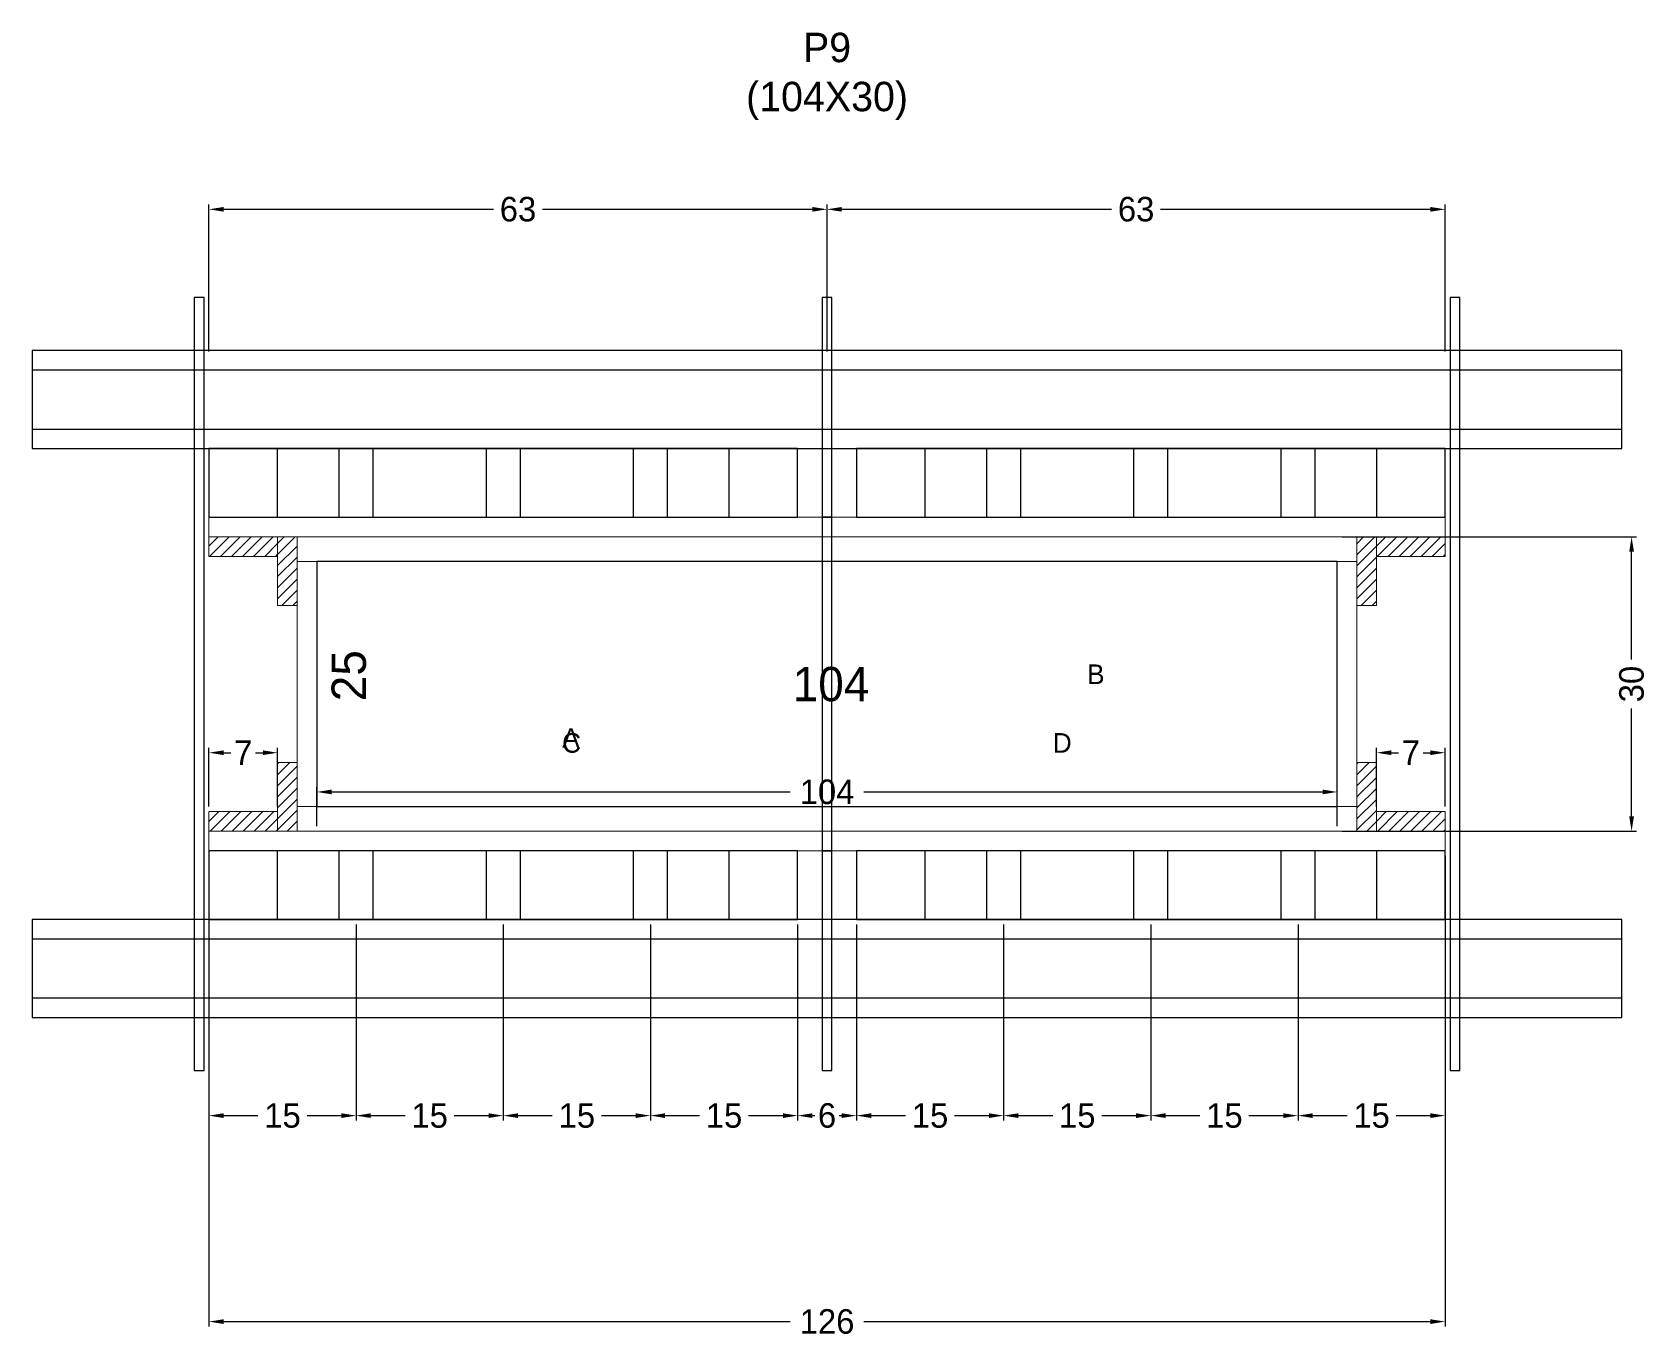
# Model space of a CAD drawing. Header units: centimetres. Extents: x -8500 to 4345, y -467 to 295.
# Drawn here: x -162 to 167.3, y 6.7 to 272.9 of the extents above; entities that cross this region are included whole.
import ezdxf

# ---------------------------------------------------------------- set-up
doc = ezdxf.new("R2010")
doc.units = ezdxf.units.CM
for name, color, linetype in [('CHAPA', 140, 'Continuous'), ('COTA', 241, 'Continuous'), ('Hachura', 251, 'Continuous'), ('Madeira', 30, 'Continuous'), ('NOMENCLATURA', 7, 'Continuous'), ('Painéis', 200, 'Continuous'), ('Perfil Metálico', 150, 'Continuous'), ('SARRAFO', 251, 'Continuous'), ('TEXTO_GERAL', 7, 'Continuous')]:
    doc.layers.add(name, color=color, linetype=linetype)
doc.dimstyles.new('cotax2', dxfattribs={"dimtxt": 2.5, "dimasz": 1.5, "dimexe": 0.5, "dimexo": 0.5, "dimgap": 0.5, "dimtad": 1, "dimcen": 2.5, "dimazin": 3, "dimtfac": 1, "dimtmove": 0, "dimatfit": 3})
pattern_1 = [(45, (0, 0), (-1.122532, 1.122532), [])]

msp = doc.modelspace()

# ---------------------------------------------------------------- texts
at = {"layer": 'COTA'}
msp.add_text('25', height=7, rotation=90, dxfattribs=at).set_placement((-94, 136.5))
msp.add_text('104', height=7, dxfattribs=at).set_placement((-7, 136.5))
at = {"layer": 'NOMENCLATURA', "insert": (0, 255), "char_height": 6, "attachment_point": 8}
msp.add_mtext('P9\\P(104X30)', dxfattribs=at)
at = {"layer": 'TEXTO_GERAL'}
for s, p in [('B', (53, 140)), ('A', (-54, 127)), ('C', (-54, 126)), ('D', (46, 126))]:
    msp.add_text(s, height=4, dxfattribs=at).set_placement(p)

# ---------------------------------------------------------------- blocks, each defined once
blk = doc.blocks.new('_CLOSEDFILLED')
at = {"color": 0, "linetype": 'BYBLOCK'}
blk.add_solid([(-1, 0.16), (0, 0), (-1, -0.16)], dxfattribs=at)
blk = doc.blocks.new('*D32')
for p, q in [((-126, 105), (-126, 9)), ((126, 105), (126, 9)), ((-123, 10), (-7.5, 10)), ((7.5, 10), (123, 10))]:
    blk.add_line(p, q)
at = {"layer": 'Defpoints'}
for p in [(-126, 106), (126, 106), (-126, 10)]:
    blk.add_point(p, dxfattribs=at)
at = {"layer": 'COTA', "xscale": 3, "yscale": 3, "rotation": 180}
blk.add_blockref('_CLOSEDFILLED', (-126, 10), dxfattribs=at)
at = {"layer": 'COTA', "xscale": 3, "yscale": 3}
blk.add_blockref('_CLOSEDFILLED', (126, 10), dxfattribs=at)
at = {"layer": 'COTA', "insert": (0, 10), "char_height": 5, "attachment_point": 5}
blk.add_mtext('126', dxfattribs=at)
blk = doc.blocks.new('*D33')
for p, q in [((-126, 91), (-126, 51)), ((-96, 91), (-96, 51)), ((-123, 52), (-116, 52)), ((-106, 52), (-99, 52))]:
    blk.add_line(p, q)
at = {"layer": 'Defpoints'}
for p in [(-126, 92), (-96, 92), (-126, 52)]:
    blk.add_point(p, dxfattribs=at)
at = {"layer": 'COTA', "xscale": 3, "yscale": 3, "rotation": 180}
blk.add_blockref('_CLOSEDFILLED', (-126, 52), dxfattribs=at)
at = {"layer": 'COTA', "xscale": 3, "yscale": 3}
blk.add_blockref('_CLOSEDFILLED', (-96, 52), dxfattribs=at)
at = {"layer": 'COTA', "insert": (-111, 52), "char_height": 5, "attachment_point": 5}
blk.add_mtext('15', dxfattribs=at)
blk = doc.blocks.new('*D34')
for p, q in [((-96, 91), (-96, 51)), ((-66, 91), (-66, 51)), ((-93, 52), (-86, 52)), ((-76, 52), (-69, 52))]:
    blk.add_line(p, q)
at = {"layer": 'Defpoints'}
for p in [(-96, 92), (-66, 92), (-96, 52)]:
    blk.add_point(p, dxfattribs=at)
at = {"layer": 'COTA', "xscale": 3, "yscale": 3, "rotation": 180}
blk.add_blockref('_CLOSEDFILLED', (-96, 52), dxfattribs=at)
at = {"layer": 'COTA', "xscale": 3, "yscale": 3}
blk.add_blockref('_CLOSEDFILLED', (-66, 52), dxfattribs=at)
at = {"layer": 'COTA', "insert": (-81, 52), "char_height": 5, "attachment_point": 5}
blk.add_mtext('15', dxfattribs=at)
blk = doc.blocks.new('*D35')
for p, q in [((-66, 91), (-66, 51)), ((-36, 91), (-36, 51)), ((-63, 52), (-56, 52)), ((-46, 52), (-39, 52))]:
    blk.add_line(p, q)
at = {"layer": 'Defpoints'}
for p in [(-66, 92), (-36, 92), (-66, 52)]:
    blk.add_point(p, dxfattribs=at)
at = {"layer": 'COTA', "xscale": 3, "yscale": 3, "rotation": 180}
blk.add_blockref('_CLOSEDFILLED', (-66, 52), dxfattribs=at)
at = {"layer": 'COTA', "xscale": 3, "yscale": 3}
blk.add_blockref('_CLOSEDFILLED', (-36, 52), dxfattribs=at)
at = {"layer": 'COTA', "insert": (-51, 52), "char_height": 5, "attachment_point": 5}
blk.add_mtext('15', dxfattribs=at)
blk = doc.blocks.new('*D36')
for p, q in [((-36, 91), (-36, 51)), ((-6, 91), (-6, 51)), ((-33, 52), (-26, 52)), ((-16, 52), (-9, 52))]:
    blk.add_line(p, q)
at = {"layer": 'Defpoints'}
for p in [(-36, 92), (-6, 92), (-36, 52)]:
    blk.add_point(p, dxfattribs=at)
at = {"layer": 'COTA', "xscale": 3, "yscale": 3, "rotation": 180}
blk.add_blockref('_CLOSEDFILLED', (-36, 52), dxfattribs=at)
at = {"layer": 'COTA', "xscale": 3, "yscale": 3}
blk.add_blockref('_CLOSEDFILLED', (-6, 52), dxfattribs=at)
at = {"layer": 'COTA', "insert": (-21, 52), "char_height": 5, "attachment_point": 5}
blk.add_mtext('15', dxfattribs=at)
blk = doc.blocks.new('*D37')
for p, q in [((6, 91), (6, 51)), ((36, 91), (36, 51)), ((9, 52), (16, 52)), ((26, 52), (33, 52))]:
    blk.add_line(p, q)
at = {"layer": 'Defpoints'}
for p in [(6, 92), (36, 92), (6, 52)]:
    blk.add_point(p, dxfattribs=at)
at = {"layer": 'COTA', "xscale": 3, "yscale": 3, "rotation": 180}
blk.add_blockref('_CLOSEDFILLED', (6, 52), dxfattribs=at)
at = {"layer": 'COTA', "xscale": 3, "yscale": 3}
blk.add_blockref('_CLOSEDFILLED', (36, 52), dxfattribs=at)
at = {"layer": 'COTA', "insert": (21, 52), "char_height": 5, "attachment_point": 5}
blk.add_mtext('15', dxfattribs=at)
blk = doc.blocks.new('*D38')
for p, q in [((36, 91), (36, 51)), ((66, 91), (66, 51)), ((39, 52), (46, 52)), ((56, 52), (63, 52))]:
    blk.add_line(p, q)
at = {"layer": 'Defpoints'}
for p in [(36, 92), (66, 92), (36, 52)]:
    blk.add_point(p, dxfattribs=at)
at = {"layer": 'COTA', "xscale": 3, "yscale": 3, "rotation": 180}
blk.add_blockref('_CLOSEDFILLED', (36, 52), dxfattribs=at)
at = {"layer": 'COTA', "xscale": 3, "yscale": 3}
blk.add_blockref('_CLOSEDFILLED', (66, 52), dxfattribs=at)
at = {"layer": 'COTA', "insert": (51, 52), "char_height": 5, "attachment_point": 5}
blk.add_mtext('15', dxfattribs=at)
blk = doc.blocks.new('*D39')
for p, q in [((66, 91), (66, 51)), ((96, 91), (96, 51)), ((69, 52), (76, 52)), ((86, 52), (93, 52))]:
    blk.add_line(p, q)
at = {"layer": 'Defpoints'}
for p in [(66, 92), (96, 92), (66, 52)]:
    blk.add_point(p, dxfattribs=at)
at = {"layer": 'COTA', "xscale": 3, "yscale": 3, "rotation": 180}
blk.add_blockref('_CLOSEDFILLED', (66, 52), dxfattribs=at)
at = {"layer": 'COTA', "xscale": 3, "yscale": 3}
blk.add_blockref('_CLOSEDFILLED', (96, 52), dxfattribs=at)
at = {"layer": 'COTA', "insert": (81, 52), "char_height": 5, "attachment_point": 5}
blk.add_mtext('15', dxfattribs=at)
blk = doc.blocks.new('*D40')
for p, q in [((96, 91), (96, 51)), ((126, 91), (126, 51)), ((99, 52), (106, 52)), ((116, 52), (123, 52))]:
    blk.add_line(p, q)
at = {"layer": 'Defpoints'}
for p in [(96, 92), (126, 92), (96, 52)]:
    blk.add_point(p, dxfattribs=at)
at = {"layer": 'COTA', "xscale": 3, "yscale": 3, "rotation": 180}
blk.add_blockref('_CLOSEDFILLED', (96, 52), dxfattribs=at)
at = {"layer": 'COTA', "xscale": 3, "yscale": 3}
blk.add_blockref('_CLOSEDFILLED', (126, 52), dxfattribs=at)
at = {"layer": 'COTA', "insert": (111, 52), "char_height": 5, "attachment_point": 5}
blk.add_mtext('15', dxfattribs=at)
blk = doc.blocks.new('*D41')
for p, q in [((-6, 91), (-6, 51)), ((6, 91), (6, 51)), ((-3, 52), (-2.5, 52)), ((2.5, 52), (3, 52))]:
    blk.add_line(p, q)
at = {"layer": 'Defpoints'}
for p in [(-6, 92), (6, 92), (-6, 52)]:
    blk.add_point(p, dxfattribs=at)
at = {"layer": 'COTA', "xscale": 3, "yscale": 3, "rotation": 180}
blk.add_blockref('_CLOSEDFILLED', (-6, 52), dxfattribs=at)
at = {"layer": 'COTA', "xscale": 3, "yscale": 3}
blk.add_blockref('_CLOSEDFILLED', (6, 52), dxfattribs=at)
at = {"layer": 'COTA', "insert": (0, 52), "char_height": 5, "attachment_point": 5}
blk.add_mtext('6', dxfattribs=at)
blk = doc.blocks.new('*D42')
for p, q in [((-104, 111), (-104, 119)), ((104, 111), (104, 119)), ((-101, 118), (-7.5, 118)), ((7.5, 118), (101, 118))]:
    blk.add_line(p, q)
at = {"layer": 'Defpoints'}
for p in [(-104, 118), (-104, 110), (104, 110)]:
    blk.add_point(p, dxfattribs=at)
at = {"layer": 'COTA', "xscale": 3, "yscale": 3, "rotation": 180}
blk.add_blockref('_CLOSEDFILLED', (-104, 118), dxfattribs=at)
at = {"layer": 'COTA', "xscale": 3, "yscale": 3}
blk.add_blockref('_CLOSEDFILLED', (104, 118), dxfattribs=at)
at = {"layer": 'COTA', "insert": (0, 118), "char_height": 5, "attachment_point": 5}
blk.add_mtext('104', dxfattribs=at)
blk = doc.blocks.new('*D43')
for p, q in [((105, 170), (165, 170)), ((164, 145), (164, 167)), ((164, 113), (164, 135)), ((105, 110), (165, 110))]:
    blk.add_line(p, q)
at = {"layer": 'Defpoints'}
for p in [(104, 170), (104, 110), (164, 110)]:
    blk.add_point(p, dxfattribs=at)
at = {"layer": 'COTA', "xscale": 3, "yscale": 3}
for p, rotation in [((164, 170), 90), ((164, 110), -90.00000000000001)]:
    blk.add_blockref('_CLOSEDFILLED', p, dxfattribs=dict(at, rotation=rotation))
at = {"layer": 'COTA', "insert": (164, 140), "char_height": 5, "attachment_point": 5, "rotation": 90}
blk.add_mtext('30', dxfattribs=at)
blk = doc.blocks.new('*D44')
for p, q in [((-126, 115), (-126, 127)), ((-123, 126), (-121.5, 126)), ((-116.5, 126), (-115, 126)), ((-112, 115), (-112, 127))]:
    blk.add_line(p, q)
at = {"layer": 'Defpoints'}
for p in [(-126, 126), (-126, 114), (-112, 114)]:
    blk.add_point(p, dxfattribs=at)
at = {"layer": 'COTA', "xscale": 3, "yscale": 3, "rotation": 180}
blk.add_blockref('_CLOSEDFILLED', (-126, 126), dxfattribs=at)
at = {"layer": 'COTA', "xscale": 3, "yscale": 3}
blk.add_blockref('_CLOSEDFILLED', (-112, 126), dxfattribs=at)
at = {"layer": 'COTA', "insert": (-119, 126), "char_height": 5, "attachment_point": 5}
blk.add_mtext('7', dxfattribs=at)
blk = doc.blocks.new('*D45')
for p, q in [((112, 115), (112, 127)), ((115, 126), (116.5, 126)), ((121.5, 126), (123, 126)), ((126, 115), (126, 127))]:
    blk.add_line(p, q)
at = {"layer": 'Defpoints'}
for p in [(112, 126), (112, 114), (126, 114)]:
    blk.add_point(p, dxfattribs=at)
at = {"layer": 'COTA', "xscale": 3, "yscale": 3, "rotation": 180}
blk.add_blockref('_CLOSEDFILLED', (112, 126), dxfattribs=at)
at = {"layer": 'COTA', "xscale": 3, "yscale": 3}
blk.add_blockref('_CLOSEDFILLED', (126, 126), dxfattribs=at)
at = {"layer": 'COTA', "insert": (119, 126), "char_height": 5, "attachment_point": 5}
blk.add_mtext('7', dxfattribs=at)
blk = doc.blocks.new('*D46')
for p, q in [((-126, 207.8), (-126, 237.8)), ((0, 207.8), (0, 237.8)), ((-123, 236.8), (-68, 236.8)), ((-58, 236.8), (-3, 236.8))]:
    blk.add_line(p, q)
at = {"layer": 'Defpoints'}
for p in [(-126, 236.8), (-126, 206.8), (0, 206.8)]:
    blk.add_point(p, dxfattribs=at)
at = {"layer": 'COTA', "xscale": 3, "yscale": 3, "rotation": 180}
blk.add_blockref('_CLOSEDFILLED', (-126, 236.8), dxfattribs=at)
at = {"layer": 'COTA', "xscale": 3, "yscale": 3}
blk.add_blockref('_CLOSEDFILLED', (0, 236.8), dxfattribs=at)
at = {"layer": 'COTA', "insert": (-63, 236.8), "char_height": 5, "attachment_point": 5}
blk.add_mtext('63', dxfattribs=at)
blk = doc.blocks.new('*D47')
for p, q in [((0, 207.8), (0, 237.8)), ((126, 207.8), (126, 237.8)), ((3, 236.8), (58, 236.8)), ((68, 236.8), (123, 236.8))]:
    blk.add_line(p, q)
at = {"layer": 'Defpoints'}
for p in [(0, 236.8), (0, 206.8), (126, 206.8)]:
    blk.add_point(p, dxfattribs=at)
at = {"layer": 'COTA', "xscale": 3, "yscale": 3, "rotation": 180}
blk.add_blockref('_CLOSEDFILLED', (0, 236.8), dxfattribs=at)
at = {"layer": 'COTA', "xscale": 3, "yscale": 3}
blk.add_blockref('_CLOSEDFILLED', (126, 236.8), dxfattribs=at)
at = {"layer": 'COTA', "insert": (63, 236.8), "char_height": 5, "attachment_point": 5}
blk.add_mtext('63', dxfattribs=at)

# ---------------------------------------------------------------- dimensions: what is measured, and where the dimension line sits
at = {"layer": 'COTA'}
for base, p1, p2, picture, middle in [((-126, 236.8), (-126, 206.8), (0, 206.8), '*D46', (-63, 236.8)), ((0, 236.8), (0, 206.8), (126, 206.8), '*D47', (63, 236.8)), ((-126, 126), (-126, 114), (-112, 114), '*D44', (-119, 126)), ((112, 126), (112, 114), (126, 114), '*D45', (119, 126)), ((-104, 118), (-104, 110), (104, 110), '*D42', (0, 118)), ((-126, 10), (-126, 106), (126, 106), '*D32', (0, 10)), ((-6, 52), (-6, 92), (6, 92), '*D41', (0, 52))]:
    dim = msp.add_linear_dim(base=base, p1=p1, p2=p2, dimstyle='cotax2', dxfattribs=at)
    dim.commit()
    dim.dimension.update_dxf_attribs({"geometry": picture, "text_midpoint": middle})
dim = msp.add_linear_dim(base=(164, 110), p1=(104, 110), p2=(104, 170), angle=90, dimstyle='cotax2', dxfattribs=at)
dim.commit()
dim.dimension.update_dxf_attribs({"geometry": '*D43', "text_midpoint": (164, 140)})
for base, p1, p2, picture, middle in [((-126, 52), (-126, 92), (-96, 92), '*D33', (-111, 52)), ((-96, 52), (-96, 92), (-66, 92), '*D34', (-81, 52)), ((-66, 52), (-66, 92), (-36, 92), '*D35', (-51, 52)), ((-36, 52), (-36, 92), (-6, 92), '*D36', (-21, 52)), ((6, 52), (6, 92), (36, 92), '*D37', (21, 52)), ((36, 52), (36, 92), (66, 92), '*D38', (51, 52)), ((66, 52), (66, 92), (96, 92), '*D39', (81, 52)), ((96, 52), (96, 92), (126, 92), '*D40', (111, 52))]:
    dim = msp.add_linear_dim(base=base, p1=p1, p2=p2, text='15', dimstyle='cotax2', dxfattribs=at)
    dim.commit()
    dim.dimension.update_dxf_attribs({"geometry": picture, "text_midpoint": middle})

# ---------------------------------------------------------------- hatches: boundary and pattern name
at = {"layer": 'Hachura'}
h = msp.add_hatch(dxfattribs=at)
h.set_pattern_fill('ANSI31')
h.set_pattern_definition(pattern_1)
h.paths.add_polyline_path([(-126, 166), (-112, 166), (-112, 170), (-126, 170)])
h = msp.add_hatch(dxfattribs=at)
h.set_pattern_fill('ANSI31')
h.set_pattern_definition(pattern_1)
h.paths.add_polyline_path([(-112, 156), (-108, 156), (-108, 170), (-112, 170)])
h = msp.add_hatch(dxfattribs=at)
h.set_pattern_fill('ANSI31')
h.set_pattern_definition(pattern_1)
h.paths.add_polyline_path([(108, 156), (112, 156), (112, 170), (108, 170)])
h = msp.add_hatch(dxfattribs=at)
h.set_pattern_fill('ANSI31')
h.set_pattern_definition(pattern_1)
h.paths.add_polyline_path([(112, 166), (126, 166), (126, 170), (112, 170)])
h = msp.add_hatch(dxfattribs=at)
h.set_pattern_fill('ANSI31')
h.set_pattern_definition(pattern_1)
h.paths.add_polyline_path([(-112, 110), (-108, 110), (-108, 124), (-112, 124)])
h = msp.add_hatch(dxfattribs=at)
h.set_pattern_fill('ANSI31')
h.set_pattern_definition(pattern_1)
h.paths.add_polyline_path([(108, 110), (112, 110), (112, 124), (108, 124)])
h = msp.add_hatch(dxfattribs=at)
h.set_pattern_fill('ANSI31')
h.set_pattern_definition(pattern_1)
h.paths.add_polyline_path([(-126, 110), (-112, 110), (-112, 114), (-126, 114)])
h = msp.add_hatch(dxfattribs=at)
h.set_pattern_fill('ANSI31')
h.set_pattern_definition(pattern_1)
h.paths.add_polyline_path([(112, 110), (126, 110), (126, 114), (112, 114)])

# ---------------------------------------------------------------- linework, layer by layer
at = {"layer": 'CHAPA', "lineweight": 18}
for points in [[(-126, 170), (126, 170), (126, 174), (-126, 174)], [(-126, 170), (126, 170), (126, 174), (-126, 174)], [(-108, 115), (-104, 115), (-104, 165), (-108, 165)], [(-108, 115), (-104, 115), (-104, 165), (-108, 165)], [(104, 115), (108, 115), (108, 165), (104, 165)], [(104, 115), (108, 115), (108, 165), (104, 165)], [(-126, 106), (126, 106), (126, 110), (-126, 110)], [(-126, 106), (126, 106), (126, 110), (-126, 110)]]:
    msp.add_lwpolyline(points, close=True, dxfattribs=at)
at = {"layer": 'Hachura'}
for points in [[(-129, 61.2), (-127, 61.2), (-127, 218.8), (-129, 218.8)], [(-1, 174), (1, 174), (1, 218.8), (-1, 218.8)], [(127, 61.2), (129, 61.2), (129, 218.8), (127, 218.8)], [(-1, 106), (1, 106), (1, 174), (-1, 174)], [(-1, 61.2), (1, 61.2), (1, 106), (-1, 106)]]:
    msp.add_lwpolyline(points, close=True, dxfattribs=at)
at = {"layer": 'Madeira', "color": 126}
for points in [[(-126, 174), (-6, 174), (-6, 188), (-126, 188)], [(-126, 174), (-112, 174), (-112, 188), (-126, 188)], [(-99.5, 174), (-92.5, 174), (-92.5, 188), (-99.5, 188)], [(-69.5, 174), (-62.5, 174), (-62.5, 188), (-69.5, 188)], [(-39.5, 174), (-32.5, 174), (-32.5, 188), (-39.5, 188)], [(-20, 174), (-6, 174), (-6, 188), (-20, 188)], [(6, 174), (126, 174), (126, 188), (6, 188)], [(6, 174), (20, 174), (20, 188), (6, 188)], [(32.5, 174), (39.5, 174), (39.5, 188), (32.5, 188)], [(62.5, 174), (69.5, 174), (69.5, 188), (62.5, 188)], [(92.5, 174), (99.5, 174), (99.5, 188), (92.5, 188)], [(112, 174), (126, 174), (126, 188), (112, 188)], [(-126, 92), (-6, 92), (-6, 106), (-126, 106)], [(-126, 92), (-112, 92), (-112, 106), (-126, 106)], [(-99.5, 92), (-92.5, 92), (-92.5, 106), (-99.5, 106)], [(-69.5, 92), (-62.5, 92), (-62.5, 106), (-69.5, 106)], [(-39.5, 92), (-32.5, 92), (-32.5, 106), (-39.5, 106)], [(-20, 92), (-6, 92), (-6, 106), (-20, 106)], [(6, 92), (126, 92), (126, 106), (6, 106)], [(6, 92), (20, 92), (20, 106), (6, 106)], [(32.5, 92), (39.5, 92), (39.5, 106), (32.5, 106)], [(62.5, 92), (69.5, 92), (69.5, 106), (62.5, 106)], [(92.5, 92), (99.5, 92), (99.5, 106), (92.5, 106)], [(112, 92), (126, 92), (126, 106), (112, 106)]]:
    msp.add_lwpolyline(points, close=True, dxfattribs=at)
at = {"layer": 'Painéis'}
msp.add_lwpolyline([(-104, 115), (104, 115), (104, 165), (-104, 165)], close=True, dxfattribs=at)
at = {"layer": 'Perfil Metálico', "color": 224}
for points in [[(-162, 188), (162, 188), (162, 208), (-162, 208)], [(-162, 192), (162, 192), (162, 204), (-162, 204)], [(-162, 72), (162, 72), (162, 92), (-162, 92)], [(-162, 76), (162, 76), (162, 88), (-162, 88)]]:
    msp.add_lwpolyline(points, close=True, dxfattribs=at)
at = {"layer": 'SARRAFO', "color": 251, "lineweight": 13}
for points in [[(-126, 166), (-112, 166), (-112, 170), (-126, 170)], [(-112, 156), (-108, 156), (-108, 170), (-112, 170)], [(108, 156), (112, 156), (112, 170), (108, 170)], [(112, 166), (126, 166), (126, 170), (112, 170)], [(-112, 110), (-108, 110), (-108, 124), (-112, 124)], [(108, 110), (112, 110), (112, 124), (108, 124)], [(-126, 110), (-112, 110), (-112, 114), (-126, 114)], [(112, 110), (126, 110), (126, 114), (112, 114)]]:
    msp.add_lwpolyline(points, close=True, dxfattribs=at)

msp.set_redraw_order([(e.dxf.handle, doc.entitydb.next_handle()) for e in msp.query("TEXT MTEXT ATTDEF DIMENSION ARC_DIMENSION")])  # texts and dimensions are drawn at this point

doc.saveas('drawing.dxf')
